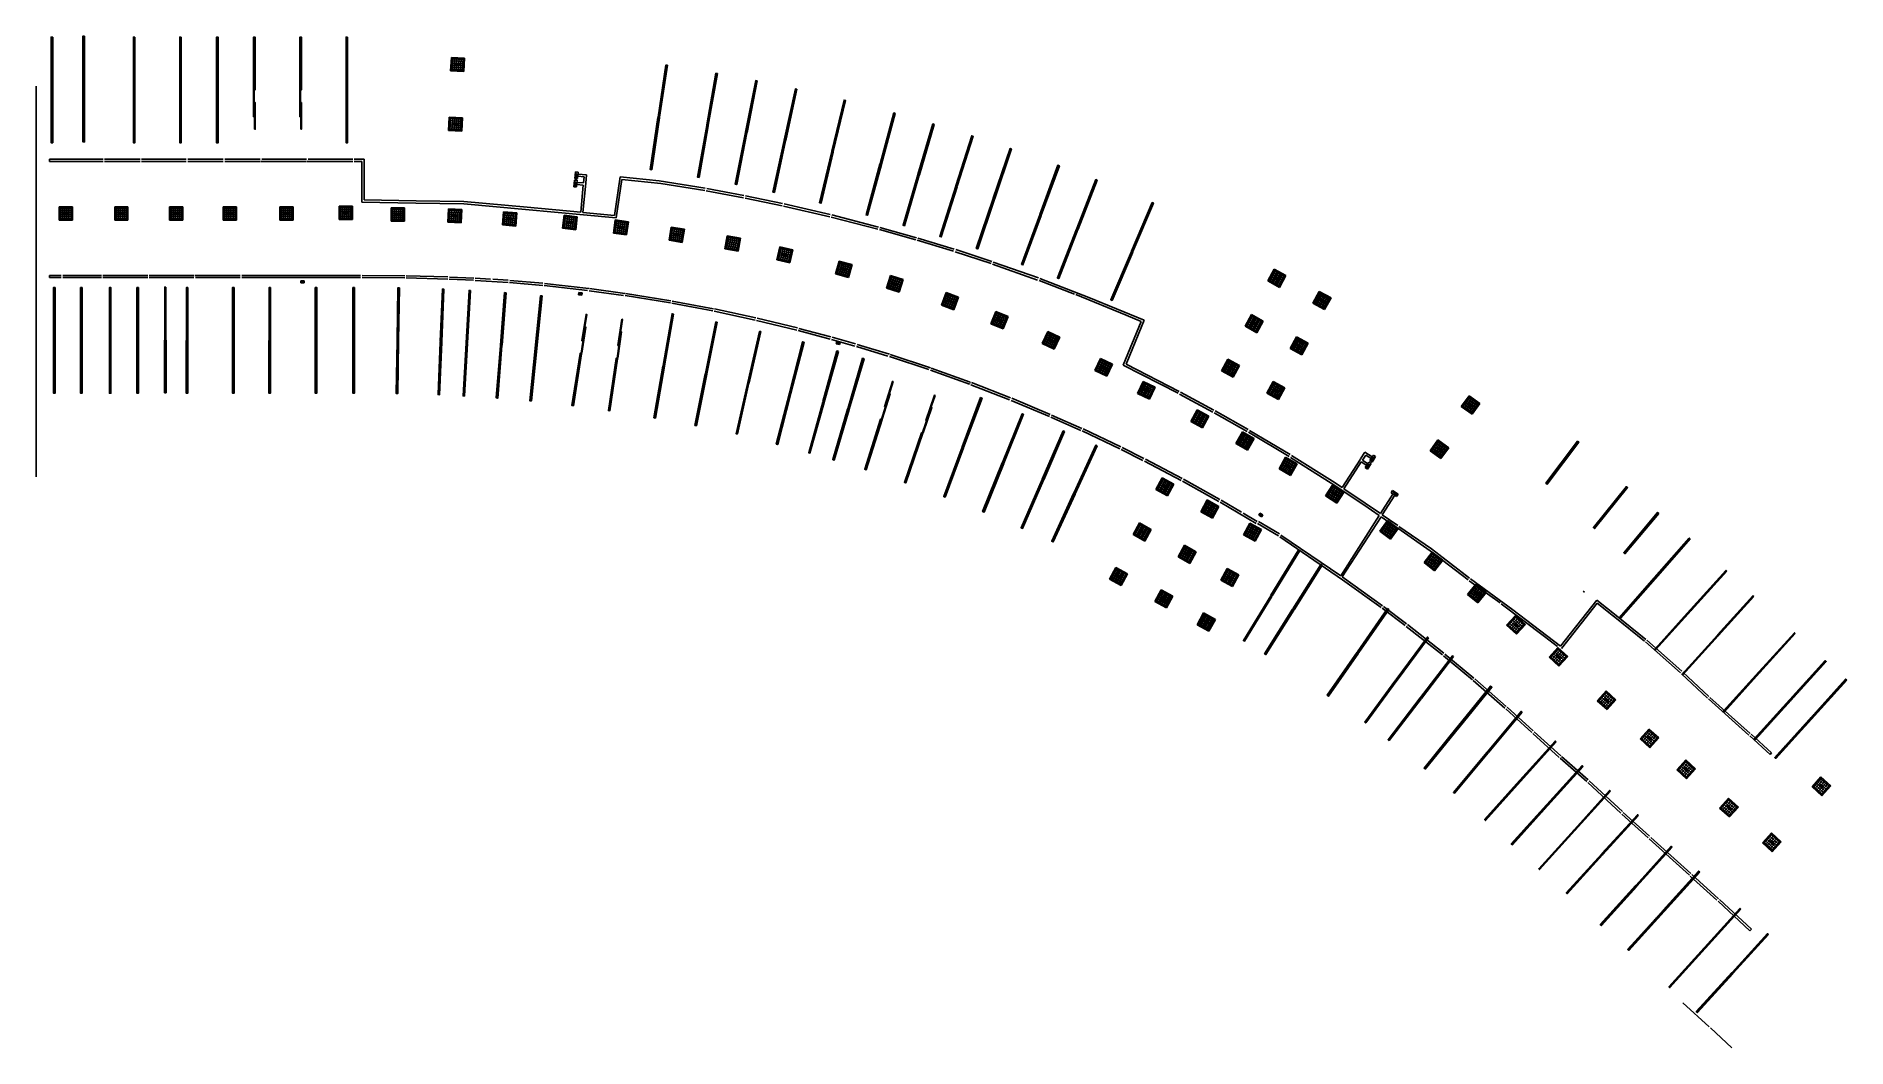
# Model space of a CAD drawing. Header units: millimetres. Extents: x -54 to 82, y -26 to 20.
# Drawn here: x 0 to 81.6, y -25.7 to 19.9 of the extents above; entities that cross this region are included whole.
import ezdxf

# ---------------------------------------------------------------- set-up
doc = ezdxf.new("R2010")
doc.units = ezdxf.units.MM
for name, color, linetype in [('ELE_ELETROCALHA', 3, 'Continuous'), ('ELE_QUADROS', 4, 'Continuous'), ('IEL - CAIXA PVC 4x2', 2, 'Continuous'), ('IEL - LUMINARIA NOVA', 3, 'Continuous'), ('LUMINÁRIAS', 2, 'Continuous')]:
    doc.layers.add(name, color=color, linetype=linetype)

# ---------------------------------------------------------------- blocks, each defined once
blk = doc.blocks.new('T12-2440mm')
at = {"layer": 'LUMINÁRIAS'}
h = blk.add_hatch(dxfattribs=at)
h.set_pattern_fill('NET3', color=256, scale=0.01, style=0)
h.set_pattern_definition([(0, (0.075615, 1.19948), (0, 0.03175), []), (60, (0.075615, 1.19948), (-0.02749630657, 0.015875), []), (120, (0.075615, 1.19948), (-0.02749630657, -0.015875), [])])
h.paths.add_polyline_path([(1900.45, 792.136), (1898.08, 792.136), (1898.08, 792.205), (1900.45, 792.205)])
blk.add_lwpolyline([(1900.45, 792.136), (1898.08, 792.136), (1898.08, 792.205), (1900.45, 792.205)], close=True, dxfattribs=at)
blk = doc.blocks.new('T8-2440mm')
at = {"layer": 'LUMINÁRIAS'}
h = blk.add_hatch(color=256, dxfattribs=at)
h.paths.add_polyline_path([(1900.45, 792.405), (1898.08, 792.405), (1898.08, 792.462), (1900.45, 792.462)])
h.paths.add_polyline_path([(1900.44, 792.416), (1898.09, 792.416), (1898.09, 792.451), (1900.44, 792.451)], flags=16)
for points in [[(1900.45, 792.405), (1898.08, 792.405), (1898.08, 792.462), (1900.45, 792.462)], [(1900.44, 792.416), (1898.09, 792.416), (1898.09, 792.451), (1900.44, 792.451)]]:
    blk.add_lwpolyline(points, close=True, dxfattribs=at)
blk = doc.blocks.new('T5-1200mm')
at = {"layer": 'LUMINÁRIAS'}
blk.add_lwpolyline([(1898.086, 792.634), (1899.286, 792.634), (1899.286, 792.604), (1898.086, 792.604)], close=True, dxfattribs=at)
blk = doc.blocks.new('IEL - LUM 4x16W CIRC NOR ATR')
at = {"layer": 'IEL - LUMINARIA NOVA', "color": 5}
for p, q in [((-0.3, 0.3), (0.3, 0.3)), ((-0.3, -0.3), (-0.3, 0.3)), ((-0.28, 0.28), (0.28, 0.28)), ((-0.28, -0.28), (-0.28, 0.28)), ((0.28, 0.28), (0.28, -0.28)), ((0.3, 0.3), (0.3, -0.3)), ((0.3, -0.3), (-0.3, -0.3)), ((0.28, -0.28), (-0.28, -0.28))]:
    blk.add_line(p, q, dxfattribs=at)
at = {"layer": 'IEL - LUMINARIA NOVA', "color": 4}
for p, q in [((-0.28, 0.233), (0.28, 0.233)), ((-0.28, 0.14), (0.28, 0.14)), ((-0.28, 0.047), (0.28, 0.047)), ((-0.233, 0.28), (-0.233, -0.28)), ((-0.14, 0.28), (-0.14, -0.28)), ((-0.047, 0.28), (-0.047, -0.28)), ((0.047, 0.28), (0.047, -0.28)), ((0.14, 0.28), (0.14, -0.28)), ((0.233, 0.28), (0.233, -0.28)), ((-0.28, -0.047), (0.28, -0.047)), ((-0.28, -0.14), (0.28, -0.14)), ((-0.28, -0.233), (0.28, -0.233))]:
    blk.add_line(p, q, dxfattribs=at)
blk = doc.blocks.new('IEL - CAIXA 4x2')
at = {"layer": 'IEL - CAIXA PVC 4x2', "color": 3}
for p, q in [((-0.025, 0.1125), (-0.025, -0.0375)), ((0.075, 0.1125), (-0.025, 0.1125)), ((-0.025, -0.0375), (0.075, 0.1125)), ((-0.025, 0.1125), (0.075, -0.0375)), ((0.075, -0.0375), (0.075, 0.1125)), ((-0.025, -0.0375), (0.075, -0.0375))]:
    blk.add_line(p, q, dxfattribs=at)
blk = doc.blocks.new('QDC')
at = {"layer": 'ELE_QUADROS'}
blk.add_hatch(color=10, dxfattribs=at).paths.add_polyline_path([(0, 24), (60, 0), (60, 24)])
for p, q in [((0, 24), (60, 0)), ((0, 24), (0, 0)), ((60, 24), (0, 24)), ((0, 0), (60, 0)), ((60, 0), (60, 24))]:
    blk.add_line(p, q, dxfattribs=at)

msp = doc.modelspace()

# ---------------------------------------------------------------- linework, layer by layer
at = {"layer": 'ELE_ELETROCALHA'}
for p, q in [((0.599, 14.21), (0.599, 14.31)), ((3.012, 14.21), (0.599, 14.21)), ((3.012, 14.31), (0.601, 14.31)), ((4.679, 14.31), (3.081, 14.31)), ((4.679, 14.21), (3.081, 14.21)), ((6.762, 14.31), (4.748, 14.31)), ((6.762, 14.21), (4.748, 14.21)), ((8.429, 14.31), (6.831, 14.31)), ((6.831, 14.21), (8.429, 14.21)), ((10.095, 14.31), (8.498, 14.31)), ((10.092, 14.21), (8.498, 14.21)), ((12.176, 14.21), (10.122, 14.21)), ((10.165, 14.31), (12.179, 14.31)), ((12.206, 14.21), (14.262, 14.21)), ((14.262, 14.31), (12.248, 14.31)), ((14.331, 14.31), (14.78, 14.31)), ((14.68, 14.21), (14.331, 14.21)), ((14.68, 14.21), (14.68, 12.379)), ((14.78, 14.21), (14.78, 14.31)), ((14.78, 14.21), (14.78, 12.478)), ((24.652, 13.148), (24.362, 13.177)), ((24.66, 13.242), (24.371, 13.269)), ((24.689, 13.521), (24.399, 13.55)), ((24.8, 13.605), (24.408, 13.642)), ((24.652, 13.148), (24.539, 11.927)), ((24.763, 13.227), (24.634, 11.918)), ((24.689, 13.521), (24.66, 13.242)), ((24.763, 13.232), (24.8, 13.605)), ((26.311, 13.514), (26.053, 11.782)), ((26.396, 13.398), (26.138, 11.672)), ((26.311, 13.514), (28.066, 13.34)), ((28.15, 13.225), (26.396, 13.398)), ((30.144, 13.002), (28.066, 13.34)), ((30.126, 12.903), (28.15, 13.225)), ((14.68, 12.379), (17.108, 12.337)), ((14.78, 12.478), (17.114, 12.437)), ((17.108, 12.337), (19.266, 12.295)), ((17.114, 12.437), (19.276, 12.41)), ((19.266, 12.295), (26.138, 11.672)), ((19.276, 12.41), (22.118, 12.158)), ((31.873, 12.578), (30.195, 12.891)), ((31.893, 12.676), (30.212, 12.99)), ((33.613, 12.217), (31.941, 12.564)), ((33.635, 12.315), (31.961, 12.663)), ((35.782, 11.819), (33.702, 12.3)), ((22.118, 12.158), (24.539, 11.927)), ((24.634, 11.918), (26.053, 11.782)), ((35.759, 11.721), (33.681, 12.202)), ((37.928, 11.16), (35.826, 11.705)), ((37.955, 11.257), (35.849, 11.802)), ((39.638, 10.677), (37.995, 11.142)), ((39.666, 10.773), (38.021, 11.238)), ((41.34, 10.164), (39.704, 10.658)), ((41.37, 10.259), (39.732, 10.754)), ((43.028, 9.608), (41.406, 10.143)), ((43.061, 9.703), (41.437, 10.238)), ((1.127, 9.077), (0.599, 9.077)), ((0.599, 8.977), (0.599, 9.077)), ((1.127, 8.977), (0.599, 8.977)), ((1.196, 9.077), (2.939, 9.077)), ((1.196, 8.977), (2.939, 8.977)), ((5.023, 9.077), (3.009, 9.077)), ((5.023, 8.977), (3.009, 8.977)), ((5.092, 9.077), (7.112, 9.077)), ((5.092, 8.977), (7.106, 8.977)), ((9.189, 9.077), (7.169, 9.077)), ((9.189, 8.977), (7.175, 8.977)), ((9.259, 9.077), (14.615, 9.077)), ((9.259, 8.977), (14.615, 8.977)), ((16.606, 9.064), (14.685, 9.077)), ((14.685, 8.977), (16.604, 8.964)), ((18.55, 9.013), (16.675, 9.063)), ((19.715, 8.957), (18.619, 9.002)), ((45.124, 8.87), (43.094, 9.586)), ((45.158, 8.964), (43.126, 9.681)), ((16.674, 8.963), (18.546, 8.913)), ((18.615, 8.91), (19.709, 8.857)), ((20.473, 8.908), (19.778, 8.953)), ((19.779, 8.853), (21.26, 8.757)), ((21.267, 8.856), (20.573, 8.902)), ((21.329, 8.751), (22.825, 8.624)), ((22.835, 8.723), (21.337, 8.851)), ((24.842, 8.398), (22.894, 8.616)), ((24.9, 8.492), (22.904, 8.716)), ((24.911, 8.388), (26.47, 8.175)), ((26.526, 8.268), (24.929, 8.486)), ((26.538, 8.165), (28.578, 7.835)), ((28.596, 7.933), (26.555, 8.263)), ((46.785, 8.238), (45.189, 8.846)), ((45.224, 8.94), (47.429, 8.083)), ((49.116, 7.285), (46.849, 8.213)), ((28.647, 7.823), (30.487, 7.479)), ((30.513, 7.576), (28.664, 7.921)), ((32.402, 7.064), (30.555, 7.465)), ((32.424, 7.163), (30.569, 7.564)), ((49.926, 7.061), (47.429, 8.083)), ((34.273, 6.611), (32.457, 7.052)), ((34.297, 6.708), (32.48, 7.15)), ((34.34, 6.594), (35.779, 6.209)), ((35.8, 6.308), (34.365, 6.691)), ((49.796, 7.007), (48.985, 5.026)), ((49.926, 7.061), (49.112, 5.074)), ((49.796, 7.007), (49.116, 7.285)), ((35.834, 6.194), (36.894, 5.893)), ((36.922, 5.989), (35.867, 6.289)), ((36.961, 5.873), (38.381, 5.441)), ((38.452, 5.524), (36.989, 5.969)), ((40.224, 4.83), (38.447, 5.42)), ((38.48, 5.515), (40.297, 4.912)), ((42.086, 4.27), (40.325, 4.901)), ((51.456, 3.764), (48.985, 5.026)), ((51.502, 3.852), (49.112, 5.074)), ((42.051, 4.177), (40.29, 4.808)), ((42.065, 4.213), (42.051, 4.177)), ((42.072, 4.232), (42.086, 4.27)), ((42.116, 4.152), (43.863, 3.473)), ((43.9, 3.566), (42.151, 4.246)), ((43.927, 3.448), (45.654, 2.723)), ((45.694, 2.815), (43.965, 3.54)), ((53.019, 2.919), (51.517, 3.731)), ((53.067, 3.007), (51.563, 3.82)), ((45.718, 2.695), (47.075, 2.096)), ((47.117, 2.186), (45.757, 2.787)), ((54.565, 2.044), (53.08, 2.886)), ((54.616, 2.13), (53.128, 2.973)), ((47.138, 2.067), (48.83, 1.263)), ((48.874, 1.353), (47.18, 2.158)), ((56.456, 0.915), (54.625, 2.009)), ((56.508, 1.001), (54.676, 2.095)), ((48.892, 1.233), (49.872, 0.742)), ((49.917, 0.831), (48.936, 1.322)), ((58.35, -0.283), (56.515, 0.879)), ((58.405, -0.199), (56.567, 0.965)), ((59.671, 0.805), (59.873, 1.12)), ((59.909, 0.985), (59.758, 0.749)), ((59.873, 1.12), (60.204, 0.906)), ((59.909, 0.985), (60.154, 0.829)), ((51.596, -0.165), (49.934, 0.71)), ((51.643, -0.077), (49.979, 0.799)), ((59.669, 0.801), (58.845, -0.484)), ((59.707, 0.67), (58.919, -0.54)), ((59.707, 0.67), (59.952, 0.513)), ((59.758, 0.749), (60.002, 0.59)), ((53.289, -1.103), (51.647, -0.191)), ((51.694, -0.104), (53.339, -1.016)), ((59.83, -1.265), (58.35, -0.283)), ((58.845, -0.484), (58.405, -0.199)), ((59.886, -1.183), (58.919, -0.54)), ((61.137, -0.775), (60.574, -1.657)), ((54.965, -2.096), (53.349, -1.138)), ((54.306, -1.59), (53.399, -1.051)), ((60.517, -1.745), (59.83, -1.265)), ((60.574, -1.657), (59.886, -1.183)), ((61.221, -0.829), (60.648, -1.713)), ((55.016, -2.012), (54.392, -1.641)), ((55.979, -2.658), (55.03, -2.097)), ((56.03, -2.573), (55.08, -2.011)), ((60.517, -1.745), (58.781, -4.464)), ((60.601, -1.8), (58.847, -4.508)), ((61.293, -2.276), (60.601, -1.8)), ((61.351, -2.194), (60.65, -1.71)), ((62.812, -3.327), (61.35, -2.316)), ((62.872, -3.247), (61.408, -2.234)), ((56.032, -2.706), (58.861, -4.639)), ((58.781, -4.464), (56.087, -2.622)), ((64.58, -4.561), (62.872, -3.247)), ((64.518, -4.639), (62.812, -3.327)), ((60.665, -5.804), (58.847, -4.508)), ((60.605, -5.885), (58.863, -4.638)), ((65.96, -5.679), (64.575, -4.679)), ((64.632, -4.597), (66.542, -5.994)), ((70.325, -5.551), (68.691, -7.625)), ((70.342, -5.691), (68.733, -7.737)), ((69.764, -5.188), (69.71, -5.144)), ((70.326, -5.551), (71.196, -6.245)), ((71.078, -6.277), (70.342, -5.691)), ((60.651, -5.919), (61.691, -6.702)), ((61.753, -6.622), (60.711, -5.838)), ((67.966, -7.2), (66.015, -5.72)), ((68.691, -7.625), (66.542, -5.994)), ((71.131, -6.322), (71.078, -6.277)), ((72.467, -7.397), (71.131, -6.322)), ((72.533, -7.321), (71.196, -6.245)), ((61.737, -6.737), (63.364, -8.021)), ((63.427, -7.944), (61.798, -6.657)), ((68.551, -7.645), (67.966, -7.2)), ((63.418, -8.065), (64.713, -9.141)), ((64.778, -9.064), (63.481, -7.987)), ((72.509, -7.435), (74.089, -8.832)), ((74.156, -8.758), (72.575, -7.359)), ((75.307, -9.97), (74.132, -8.87)), ((74.199, -8.796), (75.374, -9.896)), ((66.175, -10.419), (64.757, -9.177)), ((64.822, -9.101), (66.242, -10.345)), ((67.387, -11.513), (66.218, -10.457)), ((66.285, -10.382), (67.458, -11.443)), ((75.35, -10.008), (77.172, -11.635)), ((77.239, -11.561), (75.417, -9.934)), ((67.438, -11.56), (68.627, -12.637)), ((68.694, -12.562), (67.501, -11.481)), ((77.214, -11.674), (78.13, -12.504)), ((78.199, -12.432), (77.281, -11.6)), ((68.67, -12.675), (69.873, -13.729, 0)), ((69.94, -13.655, 0), (68.737, -12.601)), ((78.13, -12.504), (78.199, -12.432)), ((69.915, -13.768, 0), (71.401, -15.15)), ((71.473, -15.08), (69.983, -13.694, 0)), ((72.636, -16.269), (71.452, -15.197)), ((71.515, -15.119), (72.703, -16.195)), ((74.493, -17.952), (72.687, -16.316)), ((72.754, -16.242), (74.56, -17.878)), ((75.806, -19.007), (74.602, -17.916)), ((75.734, -19.077), (74.535, -17.99)), ((75.785, -19.123), (77.223, -20.448)), ((75.848, -19.045), (77.293, -20.378)), ((77.223, -20.448), (77.293, -20.378)), ((74.191, -23.697), (75.39, -24.783)), ((76.41, -25.723), (75.441, -24.83))]:
    msp.add_line(p, q, dxfattribs=at)
at = {"layer": 'LUMINÁRIAS'}
msp.add_lwpolyline([(0, 17.6), (0, 0)], dxfattribs=at)

# ---------------------------------------------------------------- block references
at = {"layer": 'ELE_QUADROS', "yscale": 0.005, "zscale": 0.005}
for p, xscale, rotation in [((24.379, 13.362), -0.005000000000000002, 84.72512712619131), ((24.416, 13.735), -0.005000000000000002, 84.72512712619131), ((60.255, 0.984), 0.005, 236.9697770739706), ((60.053, 0.669), 0.005, 236.9697770739706), ((61.049, -0.718), 0.005, 327.1018353334369)]:
    msp.add_blockref('QDC', p, dxfattribs=dict(at, xscale=xscale, rotation=rotation))
at = {"layer": 'LUMINÁRIAS'}
for name, p, rotation in [('T12-2440mm', (792.878, -1880.636), 90), ('T12-2440mm', (794.313, -1880.596), 90), ('T12-2440mm', (796.586, -1880.636), 90), ('T12-2440mm', (798.67, -1880.636), 90), ('T12-2440mm', (800.336, -1880.636), 90), ('T12-2440mm', (802.003, -1880.636), 90), ('T12-2440mm', (804.086, -1880.636), 90), ('T12-2440mm', (806.17, -1880.636), 90), ('IEL - LUM 4x16W CIRC NOR ATR', (18.989, 18.584), 356.7093814098832), ('IEL - CAIXA 4x2', (18.953, 18.611), 266.7093814098832), ('T12-2440mm', (531.154, -1978.07), 81.50524629046967), ('T12-2440mm', (482.217, -1990.633), 80.04080618242408), ('T12-2440mm', (792.878, -1883.026), 90), ('T12-2440mm', (794.313, -1882.986), 90), ('T12-2440mm', (796.586, -1883.026), 90), ('T12-2440mm', (798.67, -1883.026), 90), ('T12-2440mm', (800.336, -1883.026), 90), ('T5-1200mm', (802.43, -1881.863), 90), ('T5-1200mm', (804.513, -1881.863), 90), ('T12-2440mm', (806.17, -1883.026), 90), ('T12-2440mm', (442.867, -1999.776), 78.86986796871764), ('T12-2440mm', (403.321, -2008.117), 77.69841800583919), ('T5-1200mm', (802.475, -1882.426), 90), ('T5-1200mm', (804.558, -1882.426), 90), ('T12-2440mm', (365.819, -2015.456), 76.57757830661713), ('T12-2440mm', (303.736, -2025.422), 74.76848530955718), ('IEL - LUM 4x16W CIRC NOR ATR', (18.89, 15.894), 356.7093814098832), ('IEL - CAIXA 4x2', (18.854, 15.921), 266.7093814098832), ('T12-2440mm', (530.8, -1980.433), 81.50524629046967), ('T12-2440mm', (481.803, -1992.987), 80.04080618242408), ('T12-2440mm', (442.406, -2002.121), 78.86986796871764), ('T12-2440mm', (263.866, -2030.893), 73.6018364027506), ('T12-2440mm', (402.812, -2010.452), 77.69841800583919), ('T12-2440mm', (223.519, -2035.58), 72.42465277793532), ('T12-2440mm', (183.278, -2039.431), 71.25296551486929), ('T12-2440mm', (365.264, -2017.78), 76.57757830661713), ('T12-2440mm', (303.108, -2027.728), 74.76848530955718), ('T12-2440mm', (132.881, -2043.081), 69.78835069441804), ('T12-2440mm', (263.191, -2033.185), 73.6018364027506), ('T12-2440mm', (222.798, -2037.858), 72.42465277793532), ('T12-2440mm', (92.506, -2045.077), 68.61666343131829), ('T12-2440mm', (182.51, -2041.694), 71.25296551486929), ('T12-2440mm', (31.888, -2046.518), 66.85912870968914), ('IEL - CAIXA 4x2', (1.299, 11.889), 270), ('IEL - CAIXA 4x2', (3.799, 11.889), 270), ('IEL - CAIXA 4x2', (6.275, 11.889), 270), ('IEL - CAIXA 4x2', (8.691, 11.889), 270), ('IEL - CAIXA 4x2', (11.247, 11.889), 270), ('IEL - LUM 4x16W CIRC NOR ATR', (13.946, 11.891), 359.9024750292775), ('IEL - CAIXA 4x2', (13.909, 11.917), 267.9382423046253), ('IEL - LUM 4x16W CIRC NOR ATR', (16.289, 11.822), 359.9798307866255), ('IEL - CAIXA 4x2', (16.25, 11.846), 271.7709133552728), ('IEL - LUM 4x16W CIRC NOR ATR', (18.862, 11.763), 357.2133812821681), ('IEL - CAIXA 4x2', (18.826, 11.79), 267.2133812821682), ('IEL - LUM 4x16W CIRC NOR ATR', (21.337, 11.623), 355.1821668846927), ('IEL - CAIXA 4x2', (21.301, 11.65), 266.0115885815559), ('IEL - LUM 4x16W CIRC NOR ATR', (24.048, 11.461), 352.974068271457), ('IEL - CAIXA 4x2', (24.013, 11.49), 263.6573945910844), ('IEL - LUM 4x16W CIRC NOR ATR', (26.35, 11.237), 352.0253894972849), ('T12-2440mm', (132.056, -2045.324), 69.78835069441804), ('IEL - CAIXA 4x2', (26.316, 11.266), 262.9546000731211), ('IEL - LUM 4x16W CIRC NOR ATR', (28.863, 10.908), 351.0592872267813), ('IEL - CAIXA 4x2', (28.829, 10.938), 262.7638625530466), ('IEL - LUM 4x16W CIRC NOR ATR', (31.383, 10.514), 349.5477141757134), ('T12-2440mm', (91.634, -2047.302), 68.61666343131829), ('IEL - LUM 4x16W CIRC NOR ATR', (33.732, 9.999), 347.2186342228378), ('IEL - CAIXA 4x2', (33.701, 10.031), 256.9909628668469), ('T12-2440mm', (30.949, -2048.716), 66.85912870968914), ('IEL - LUM 4x16W CIRC NOR ATR', (36.393, 9.355), 344.1275155800109), ('IEL - CAIXA 4x2', (36.364, 9.39), 253.8998442240201), ('IEL - LUM 4x16W CIRC NOR ATR', (38.693, 8.692), 342.2572000164319), ('IEL - LUM 4x16W CIRC NOR ATR', (55.905, 8.946), 331.4211405266597), ('IEL - CAIXA 4x2', (55.884, 8.985), 241.4211405266597), ('T12-2440mm', (792.988, -1891.922), 90), ('T12-2440mm', (794.202, -1891.922), 90), ('T12-2440mm', (795.505, -1891.922), 90), ('T12-2440mm', (796.741, -1891.922), 90), ('T8-2440mm', (798.252, -1891.902), 90), ('T8-2440mm', (799.23, -1891.922), 90), ('T12-2440mm', (801.05, -1891.922), 90), ('T8-2440mm', (802.956, -1891.922), 90), ('IEL - CAIXA 4x2', (11.967, 8.814), 270), ('T12-2440mm', (804.776, -1891.922), 90), ('T12-2440mm', (806.476, -1891.923), 90), ('T12-2440mm', (779.263, -1903.862), 89.12123263889389), ('T12-2440mm', (732.137, -1922.791), 87.65661781823903), ('T8-2440mm', (703.884, -1933.589), 86.77745652465936), ('T12-2440mm', (662.368, -1948.248), 85.51778480751993), ('T12-2440mm', (616.496, -1963.32), 84.13227126516314), ('IEL - CAIXA 4x2', (24.483, 8.275), 262.2561909479021), ('IEL - CAIXA 4x2', (38.665, 8.727), 252.0295286604409), ('IEL - LUM 4x16W CIRC NOR ATR', (41.177, 7.918), 339.4243202797638), ('IEL - LUM 4x16W CIRC NOR ATR', (57.938, 7.941), 331.4211405266597), ('T12-2440mm', (480.252, -2001.472), 80.04100759428653), ('IEL - CAIXA 4x2', (41.15, 7.954), 250.6893102582838), ('IEL - LUM 4x16W CIRC NOR ATR', (43.408, 7.062), 337.152048611017), ('IEL - CAIXA 4x2', (57.917, 7.981), 241.4211405266597), ('T5-1200mm', (515.798, -1991.846), 81.15197030010816), ('T5-1200mm', (515.84, -1991.282), 81.15197030010816), ('T5-1200mm', (534.828, -1987.708), 81.65171006868816), ('T5-1200mm', (534.865, -1987.144), 81.65171006868816), ('T8-2440mm', (431.027, -2012.77), 78.57749330474891), ('T8-2440mm', (386.37, -2021.879), 77.25787326414311), ('IEL - CAIXA 4x2', (43.383, 7.099), 247.152048611017), ('IEL - LUM 4x16W CIRC NOR ATR', (45.722, 6.151), 334.515746527765), ('IEL - LUM 4x16W CIRC NOR ATR', (54.882, 6.904), 331.1590331056389), ('IEL - CAIXA 4x2', (54.861, 6.944), 241.1590331056389), ('T12-2440mm', (792.988, -1894.312), 90), ('T12-2440mm', (794.202, -1894.312), 90), ('T12-2440mm', (795.505, -1894.312), 90), ('T12-2440mm', (796.741, -1894.312), 90), ('T12-2440mm', (797.989, -1894.292), 90), ('T12-2440mm', (798.967, -1894.312), 90), ('T12-2440mm', (801.05, -1894.312), 90), ('T12-2440mm', (802.693, -1894.312), 90), ('T12-2440mm', (804.776, -1894.312), 90), ('T12-2440mm', (806.476, -1894.313), 90), ('T12-2440mm', (779.226, -1906.252), 89.12123263889389), ('T12-2440mm', (732.039, -1925.179), 87.65661781823903), ('T12-2440mm', (703.487, -1935.961), 86.77745652477336), ('T12-2440mm', (662.181, -1950.631), 85.51778480751993), ('T12-2440mm', (616.252, -1965.698), 84.13227126516314), ('T12-2440mm', (330.826, -2031.44), 75.64502170662031), ('IEL - CAIXA 4x2', (36.106, 6.061), 255.0550225216026), ('IEL - CAIXA 4x2', (45.699, 6.19), 244.515746527765), ('IEL - LUM 4x16W CIRC NOR ATR', (56.915, 5.899), 331.1590331056389), ('IEL - CAIXA 4x2', (56.894, 5.939), 241.1590331056389), ('T12-2440mm', (514.966, -1994.128), 81.15197030003677), ('T12-2440mm', (534.015, -1989.998), 81.6517100695174), ('T12-2440mm', (479.839, -2003.825), 80.04100759428653), ('T12-2440mm', (290.985, -2037.443), 74.48279525638152), ('T12-2440mm', (260.679, -2041.451), 73.60127517141919), ('IEL - LUM 4x16W CIRC NOR ATR', (48.097, 4.932), 334.515746527765), ('IEL - CAIXA 4x2', (48.074, 4.97), 244.515746527765), ('IEL - LUM 4x16W CIRC NOR ATR', (53.821, 4.902), 331.3930914030676), ('IEL - CAIXA 4x2', (53.8, 4.942), 241.3930914030675), ('T12-2440mm', (430.295, -2015.06), 78.5774933051566), ('T8-2440mm', (385.838, -2024.179), 77.25787326395985), ('T5-1200mm', (220.711, -2045.672), 72.42465277771404), ('IEL - LUM 4x16W CIRC NOR ATR', (50.025, 3.904), 334.515746527765), ('IEL - LUM 4x16W CIRC NOR ATR', (55.854, 3.897), 331.3930914030676), ('T12-2440mm', (330.233, -2033.755), 75.64502170662031), ('T8-2440mm', (290.6, -2039.816), 74.48279525613859), ('T5-1200mm', (220.584, -2046.222), 72.42465277771404), ('T5-1200mm', (170.14, -2050.283), 70.95996028192569), ('T12-2440mm', (120.035, -2053.924), 69.5276841423088), ('IEL - CAIXA 4x2', (50.002, 3.943), 244.515746527765), ('IEL - CAIXA 4x2', (55.833, 3.937), 241.3930914030675), ('IEL - LUM 4x16W CIRC NOR ATR', (64.636, 3.239), 323.9705381942102), ('IEL - CAIXA 4x2', (64.621, 3.281), 233.9705381942103), ('T12-2440mm', (260.004, -2043.744), 73.60127517141919), ('T12-2440mm', (219.415, -2048.352), 72.42465277789114), ('T5-1200mm', (169.999, -2050.83), 70.95996028192569), ('T12-2440mm', (68.134, -2055.972), 68.03081597218755), ('IEL - LUM 4x16W CIRC NOR ATR', (52.435, 2.62), 331.1590331056389), ('IEL - CAIXA 4x2', (52.415, 2.66), 241.1590331056389), ('T12-2440mm', (168.776, -2052.929), 70.9599602823041), ('T12-2440mm', (17.352, -2056.679), 66.56620102725581), ('IEL - LUM 4x16W CIRC NOR ATR', (54.468, 1.616), 331.1590331056389), ('IEL - CAIXA 4x2', (54.447, 1.656), 241.1590331056389), ('IEL - LUM 4x16W CIRC NOR ATR', (63.229, 1.244), 323.9705381942102), ('T12-2440mm', (119.2, -2056.163), 69.5276841423088), ('T12-2440mm', (-23.274, -2056.305), 65.39451388879344), ('IEL - LUM 4x16W CIRC NOR ATR', (56.412, 0.474), 330.1219097222451), ('IEL - CAIXA 4x2', (63.213, 1.287), 233.9705381942103), ('T12-2440mm', (-438.876, -1993.614), 53.07774228783284), ('T12-2440mm', (67.24, -2058.188), 68.03081597218755), ('IEL - CAIXA 4x2', (56.392, 0.514), 240.1219097222451), ('T12-2440mm', (16.401, -2058.872), 66.56620102725581), ('T12-2440mm', (-24.269, -2058.478), 65.39451388879344), ('IEL - LUM 4x16W CIRC NOR ATR', (50.857, -0.444), 331.4211405266597), ('IEL - CAIXA 4x2', (50.836, -0.404), 241.4211405266597), ('IEL - LUM 4x16W CIRC NOR ATR', (58.517, -0.766), 326.6068402777749), ('IEL - CAIXA 4x2', (58.499, -0.724), 236.6068402777749), ('T12-2440mm', (-507.235, -1976.341), 51.04175373937377), ('IEL - LUM 4x16W CIRC NOR ATR', (52.89, -1.449), 331.4211405266597), ('IEL - CAIXA 4x2', (52.869, -1.409), 241.4211405266597), ('T12-2440mm', (-546.127, -1965.25), 49.8696442605989), ('IEL - LUM 4x16W CIRC NOR ATR', (49.834, -2.486), 331.1590331056389), ('IEL - CAIXA 4x2', (49.813, -2.446), 241.1590331056389), ('IEL - LUM 4x16W CIRC NOR ATR', (54.81, -2.496), 331.4211405266597), ('IEL - CAIXA 4x2', (54.789, -2.456), 241.4211405266597), ('IEL - CAIXA 4x2', (55.16, -1.68), 240.1219097222471), ('IEL - LUM 4x16W CIRC NOR ATR', (60.957, -2.387), 323.9705381942102), ('IEL - CAIXA 4x2', (60.942, -2.345), 233.9705381942103), ('IEL - LUM 4x16W CIRC NOR ATR', (51.867, -3.491), 331.1590331056389), ('T8-2440mm', (-584.532, -1953.5), 48.69793495688759), ('IEL - CAIXA 4x2', (51.846, -3.451), 241.1590331056389), ('T8-2440mm', (-254.839, -2038.636), 58.65731051370157), ('T12-2440mm', (-285.218, -2034.109), 57.77853975397619), ('IEL - LUM 4x16W CIRC NOR ATR', (62.957, -3.807), 321.4189067683938), ('IEL - CAIXA 4x2', (62.943, -3.764), 231.4189067683937), ('IEL - LUM 4x16W CIRC NOR ATR', (48.773, -4.488), 331.3930914030676), ('IEL - CAIXA 4x2', (48.752, -4.448), 241.3930914030675), ('IEL - LUM 4x16W CIRC NOR ATR', (53.787, -4.538), 331.1590331056389), ('IEL - CAIXA 4x2', (53.766, -4.498), 241.1590331056389), ('IEL - LUM 4x16W CIRC NOR ATR', (64.915, -5.258), 321.2935069967388), ('T8-2440mm', (-586.11, -1955.295), 48.69793495688759), ('T8-2440mm', (-612.722, -1944.623), 47.81916666670286), ('IEL - LUM 4x16W CIRC NOR ATR', (50.806, -5.493), 331.3930914030676), ('IEL - CAIXA 4x2', (50.785, -5.453), 241.3930914030675), ('T8-2440mm', (-256.082, -2040.678), 58.65731051345414), ('IEL - CAIXA 4x2', (64.901, -5.215), 231.2935069967388), ('T8-2440mm', (-611.504, -1945.761), 47.81916666663366), ('IEL - LUM 4x16W CIRC NOR ATR', (52.726, -6.54), 331.3930914030676), ('IEL - CAIXA 4x2', (52.705, -6.5), 241.3930914030675), ('T12-2440mm', (-286.493, -2036.131), 57.77853975397619), ('T12-2440mm', (-375.219, -2018.175), 55.14250912982235), ('IEL - LUM 4x16W CIRC NOR ATR', (66.679, -6.668), 317.8191666666144), ('T8-2440mm', (-614.327, -1946.394), 47.81916666670286), ('T8-2440mm', (-429.625, -2006.554), 53.53117551513898), ('IEL - CAIXA 4x2', (66.668, -6.625), 227.8191666666144), ('T8-2440mm', (-613.109, -1947.532), 47.81916666663366), ('T8-2440mm', (-609.64, -1947.426), 47.81916666666688), ('T12-2440mm', (-376.585, -2020.136), 55.14250912982235), ('T8-2440mm', (-464.2, -1998.268), 52.50589968283965), ('IEL - LUM 4x16W CIRC NOR ATR', (68.593, -8.109), 317.8191666666144), ('IEL - CAIXA 4x2', (68.582, -8.065), 227.8191666666144), ('T8-2440mm', (-611.245, -1949.197), 47.81916666666688), ('T12-2440mm', (-608.446, -1948.509), 47.81916666667641), ('T8-2440mm', (-431.045, -2008.476), 53.53117551477777), ('T12-2440mm', (-518.199, -1983.901), 50.90122825716239), ('IEL - LUM 4x16W CIRC NOR ATR', (70.761, -10.064), 317.8191666666144), ('T12-2440mm', (-607.518, -1949.348), 47.81916666710136), ('T8-2440mm', (-465.654, -2000.164), 52.50589968184617), ('T8-2440mm', (-542.841, -1977.267), 50.13902521027141), ('IEL - CAIXA 4x2', (70.75, -10.021), 227.8191666666144), ('T12-2440mm', (-610.051, -1950.28), 47.81916666667641), ('T12-2440mm', (-519.706, -1985.756), 50.90122825716239), ('IEL - LUM 4x16W CIRC NOR ATR', (72.692, -11.785), 317.8191666666144), ('T12-2440mm', (-609.123, -1951.119), 47.81916666710136), ('T8-2440mm', (-610.48, -1955.808), 48.11245957004007), ('IEL - CAIXA 4x2', (72.681, -11.742), 227.8191666666144), ('T8-2440mm', (-544.373, -1979.101), 50.13902522691809), ('T8-2440mm', (-619.197, -1953.414), 47.81916666626045), ('IEL - LUM 4x16W CIRC NOR ATR', (74.347, -13.18), 317.8191666666144), ('T8-2440mm', (-612.076, -1957.587), 48.11245956841243), ('IEL - CAIXA 4x2', (74.336, -13.137), 227.8191666666144), ('IEL - LUM 4x16W CIRC NOR ATR', (80.443, -13.944), 317.8191666666144), ('IEL - CAIXA 4x2', (80.432, -13.901), 227.8191666666144), ('T8-2440mm', (-618.377, -1954.387), 47.80689916443993), ('IEL - LUM 4x16W CIRC NOR ATR', (76.278, -14.901), 317.8191666666144), ('T12-2440mm', (-620.997, -1955.008), 47.81916666651574), ('T8-2440mm', (-621.74, -1953.838, 0), 47.67060467452198), ('IEL - CAIXA 4x2', (76.267, -14.858), 227.8191666666144), ('T8-2440mm', (-619.982, -1956.157), 47.80689916469147), ('IEL - LUM 4x16W CIRC NOR ATR', (78.21, -16.465), 317.8191666666144), ('T8-2440mm', (-623.349, -1955.604, 0), 47.67060467278296), ('T8-2440mm', (-615.183, -1957.051), 47.81916666378911), ('IEL - CAIXA 4x2', (78.199, -16.421), 227.8191666666144), ('T12-2440mm', (-614.143, -1957.993), 47.81916666667529), ('T12-2440mm', (-616.983, -1958.645), 47.8191666667941), ('T12-2440mm', (-615.748, -1959.764), 47.81916666667529), ('T8-2440mm', (-612.096, -1959.849), 47.81916666521823), ('T8-2440mm', (-619.076, -1958.042), 47.57586883279127), ('T8-2440mm', (-613.701, -1961.62), 47.81916666633678), ('T12-2440mm', (-620.883, -1959.628), 47.57586883271077)]:
    msp.add_blockref(name, p, dxfattribs=dict(at, rotation=rotation))
for p in [(1.336, 11.864), (3.836, 11.864), (6.313, 11.864), (8.728, 11.864), (11.285, 11.864)]:
    msp.add_blockref('IEL - LUM 4x16W CIRC NOR ATR', p, dxfattribs=at)

doc.saveas('drawing.dxf')
